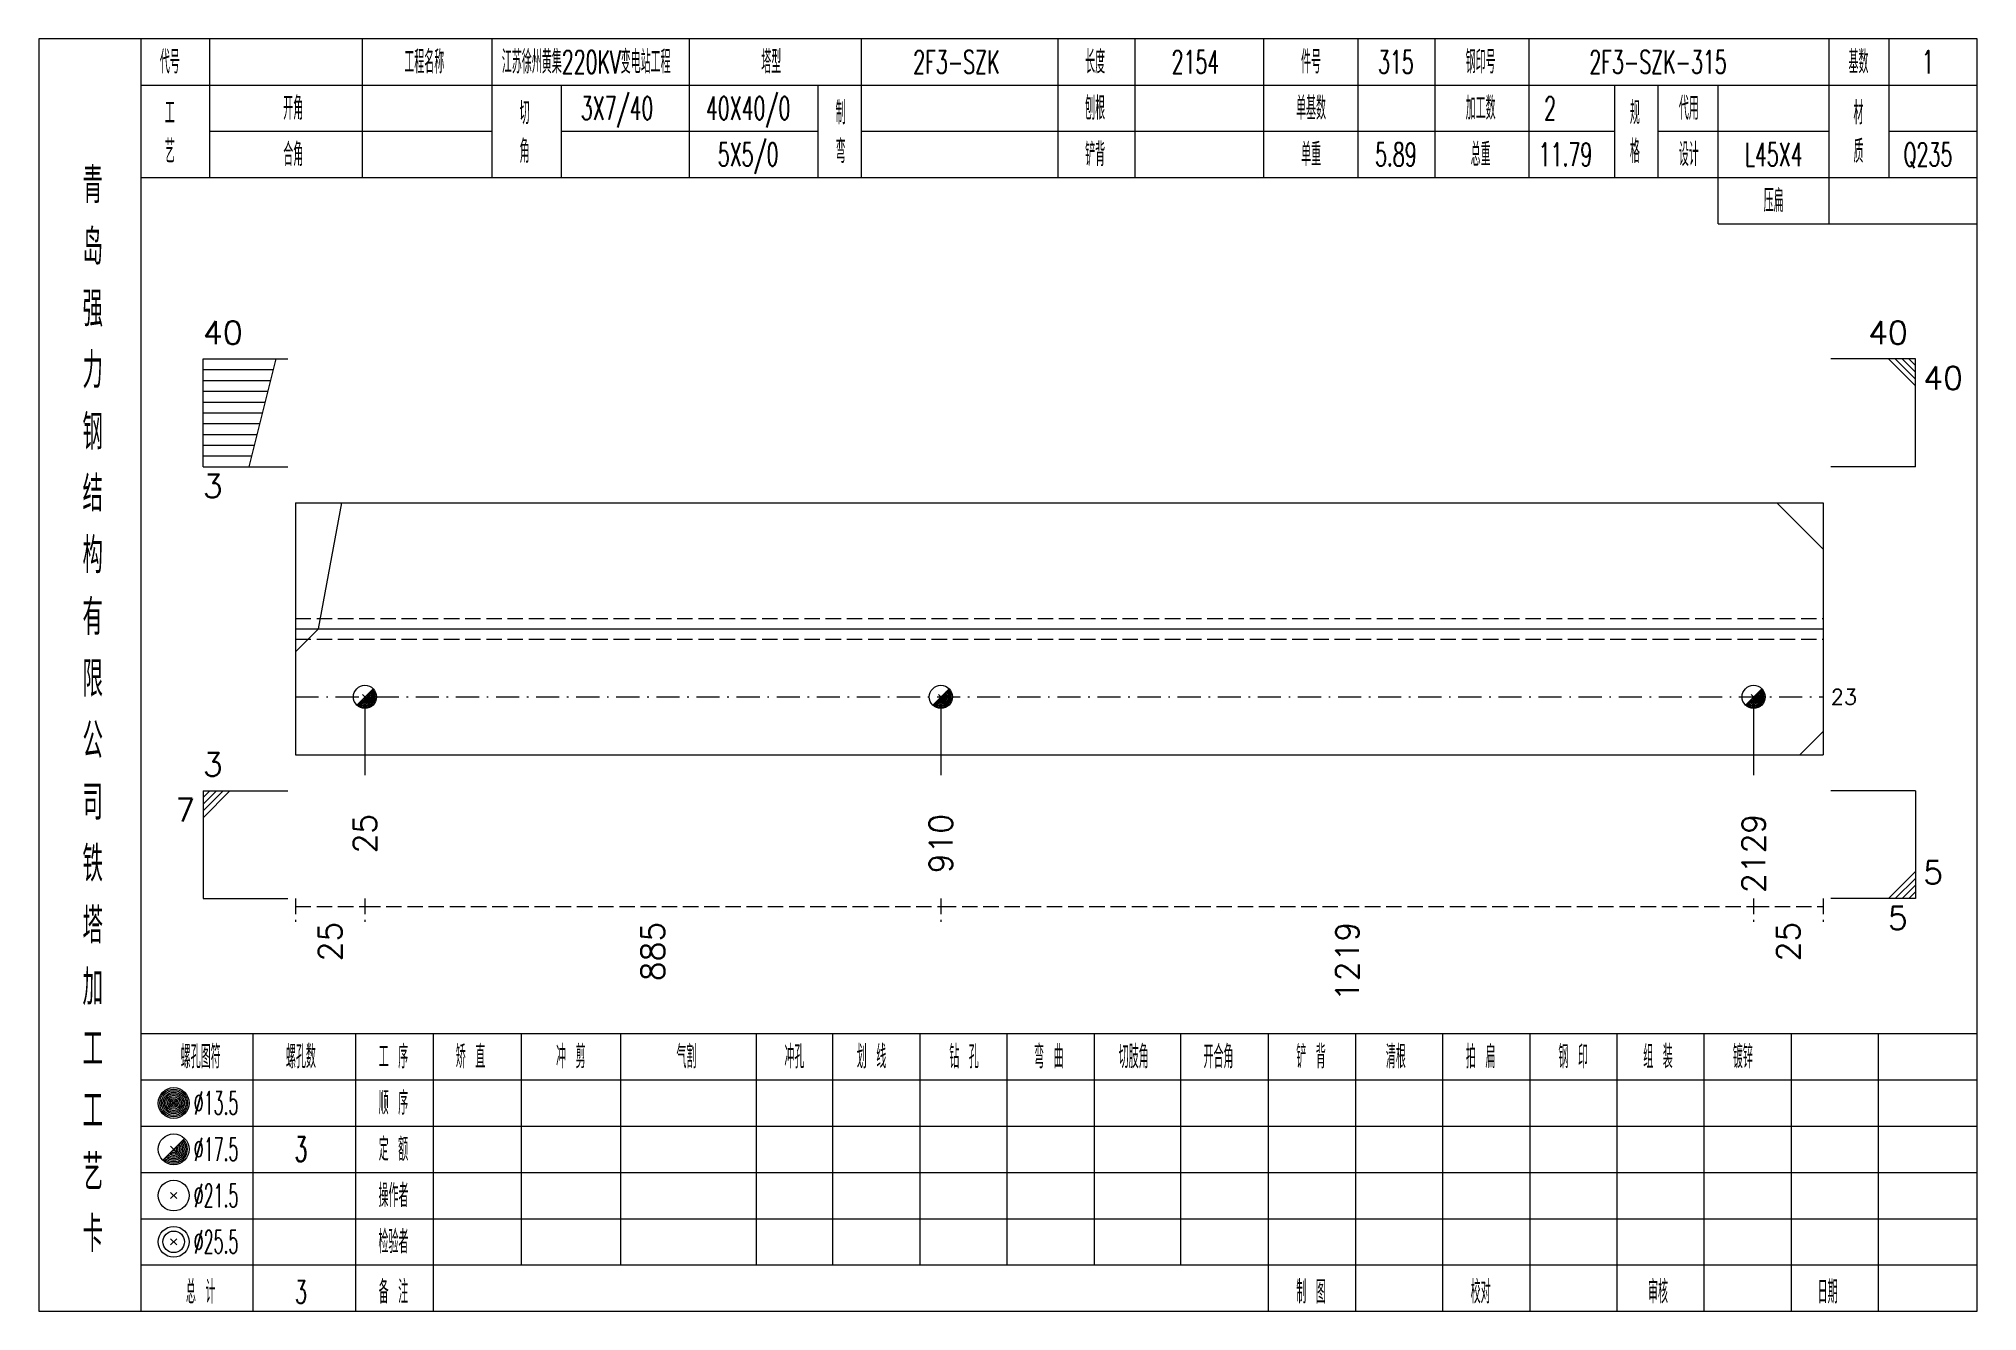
# Model space of a CAD drawing. Extents: x 0 to 4623, y -1159 to 4890.
# Drawn here: x 1245.6 to 1497, y 3150 to 3315 of the extents above; entities that cross this region are included whole.
import ezdxf
from ezdxf.enums import TextEntityAlignment as Align

# ---------------------------------------------------------------- set-up
doc = ezdxf.new("R2010")
doc.units = 0
doc.header["$MEASUREMENT"] = 0
doc.linetypes.add('一点画线', pattern=[5.2, 3, -1, 0.2, -1])
doc.linetypes.add('虚线', pattern=[2.75, 2, -0.75])
doc.layers.get('0').update_dxf_attribs({"linetype": 'CONTINUOUS', "lineweight": 25})
for name, color, linetype, lineweight in [('1', 7, 'CONTINUOUS', 25), ('4', 7, 'CONTINUOUS', 25), ('5', 7, 'CONTINUOUS', 25)]:
    doc.layers.add(name, color=color, linetype=linetype, lineweight=lineweight)
doc.styles.get("Standard").update_dxf_attribs({"font": 'simplex.shx', "width": 0.7, "height": 3, "bigfont": 'gbhzfs.shx'})

msp = doc.modelspace()

# ---------------------------------------------------------------- texts
at = {"color": 7, "linetype": 'Continuous', "lineweight": 13}
for s, p in [('40', (1266.9, 3274.5)), ('3', (1266.9, 3218.5)), ('5', (1490, 3204.5))]:
    msp.add_text(s, height=3, dxfattribs=at).set_placement(p, align=Align.BOTTOM_LEFT)
msp.add_text('40', height=3, dxfattribs=at).set_placement((1488, 3274.5), align=Align.BOTTOM_RIGHT)
for s, p in [('40', (1490, 3272.5)), ('3', (1266.9, 3258.5))]:
    msp.add_text(s, height=3, dxfattribs=at).set_placement(p, align=Align.TOP_LEFT)
msp.add_text('23', height=2, dxfattribs=at).set_placement((1478, 3229.667), align=Align.MIDDLE_LEFT)
for s, p in [('7', (1265.9, 3216.5)), ('5', (1488, 3202.5))]:
    msp.add_text(s, height=3, dxfattribs=at).set_placement(p, align=Align.TOP_RIGHT)
at = {"color": 8, "linetype": 'Continuous', "lineweight": 9}
for s, p in [('25', (1283.4, 3200.5)), ('885', (1325.246, 3200.5)), ('1219', (1415.296, 3200.5)), ('25', (1472.5, 3200.5))]:
    msp.add_text(s, height=3, rotation=90, dxfattribs=at).set_placement(p, align=Align.MIDDLE_RIGHT)
at = {"layer": '1', "color": 7, "linetype": 'Continuous', "lineweight": 13}
for s, p in [('25', (1287.9, 3214.5)), ('910', (1362.591, 3214.5)), ('2129', (1468, 3214.5))]:
    msp.add_text(s, height=3, rotation=90, dxfattribs=at).set_placement(p, align=Align.MIDDLE_RIGHT)
at = {"layer": '4', "color": 1, "linetype": 'Continuous', "lineweight": 13}
for s, height, width, p in [('代号', 3, 0.6, (1262.6, 3312)), ('工程名称', 3, 0.6, (1295.6, 3312)), ('江苏徐州黄集220KV变电站工程', 3, 0.6, (1316.6, 3312)), ('塔型', 3, 0.6, (1340.6, 3312)), ('2F3-SZK', 3, 0.6, (1364.6, 3312)), ('长度', 3, 0.6, (1382.6, 3312)), ('2154', 3, 0.6, (1395.6, 3312)), ('件号', 3, 0.6, (1410.6, 3312)), ('315', 3, 0.6, (1421.6, 3312)), ('钢印号', 3, 0.6, (1432.6, 3312)), ('2F3-SZK-315', 3, 0.6, (1455.6, 3312)), ('基数', 3, 0.6, (1481.6, 3312)), ('1', 3, 0.6, (1490.6, 3312)), ('工', 3, 0.6, (1262.6, 3305.4)), ('开角', 3, 0.6, (1278.6, 3306)), ('切', 3, 0.6, (1308.6, 3305.4)), ('3X7/40', 3, 0.6, (1320.6, 3306)), ('40X40/0', 3, 0.6, (1337.6, 3306)), ('制', 3, 0.6, (1349.6, 3305.4)), ('刨根', 3, 0.6, (1382.6, 3306)), ('单基数', 3, 0.6, (1410.6, 3306)), ('加工数', 3, 0.6, (1432.6, 3306)), ('2', 3, 0.6, (1441.6, 3306)), ('规', 3, 0.6, (1452.6, 3305.4)), ('代用', 3, 0.6, (1459.6, 3306)), ('材', 3, 0.6, (1481.6, 3305.4)), ('艺', 3, 0.6, (1262.6, 3300.4)), ('合角', 3, 0.6, (1278.6, 3300)), ('角', 3, 0.6, (1308.6, 3300.4)), ('5X5/0', 3, 0.6, (1337.6, 3300)), ('弯', 3, 0.6, (1349.6, 3300.4)), ('铲背', 3, 0.6, (1382.6, 3300)), ('单重', 3, 0.6, (1410.6, 3300)), ('5.89', 3, 0.6, (1421.6, 3300)), ('总重', 3, 0.6, (1432.6, 3300)), ('11.79', 3, 0.6, (1443.6, 3300)), ('格', 3, 0.6, (1452.6, 3300.4)), ('设计', 3, 0.6, (1459.6, 3300)), ('L45X4', 3, 0.6, (1470.6, 3300)), ('质', 3, 0.6, (1481.6, 3300.4)), ('Q235', 3, 0.6, (1490.6, 3300)), ('青', 4.6, 0.8, (1252.6, 3296)), ('压扁', 3, 0.6, (1470.6, 3294)), ('岛', 4.6, 0.8, (1252.6, 3288)), ('强', 4.6, 0.8, (1252.6, 3280)), ('力', 4.6, 0.8, (1252.6, 3272)), ('钢', 4.6, 0.8, (1252.6, 3264)), ('结', 4.6, 0.8, (1252.6, 3256)), ('构', 4.6, 0.8, (1252.6, 3248)), ('有', 4.6, 0.8, (1252.6, 3240)), ('限', 4.6, 0.8, (1252.6, 3232)), ('公', 4.6, 0.8, (1252.6, 3224)), ('司', 4.6, 0.8, (1252.6, 3216)), ('铁', 4.6, 0.8, (1252.6, 3208)), ('塔', 4.6, 0.8, (1252.6, 3200)), ('加', 4.6, 0.8, (1252.6, 3192)), ('工', 4.6, 0.8, (1252.6, 3184)), ('螺孔图符', 3, 0.6, (1266.6, 3183)), ('螺孔数', 3, 0.6, (1279.6, 3183)), ('工 序', 3, 0.6, (1291.6, 3183)), ('矫 直', 3, 0.6, (1301.6, 3183)), ('冲 剪', 3, 0.6, (1314.6, 3183)), ('气割', 3, 0.6, (1329.6, 3183)), ('冲孔', 3, 0.6, (1343.6, 3183)), ('划 线', 3, 0.6, (1353.6, 3183)), ('钻 孔', 3, 0.6, (1365.6, 3183)), ('弯 曲', 3, 0.6, (1376.6, 3183)), ('切肢角', 3, 0.6, (1387.6, 3183)), ('开合角', 3, 0.6, (1398.6, 3183)), ('铲 背', 3, 0.6, (1410.6, 3183)), ('清根', 3, 0.6, (1421.6, 3183)), ('拍 扁', 3, 0.6, (1432.6, 3183)), ('钢 印', 3, 0.6, (1444.6, 3183)), ('组 装', 3, 0.6, (1455.6, 3183)), ('镀锌', 3, 0.6, (1466.6, 3183)), ('工', 4.6, 0.8, (1252.6, 3176)), ('%%C13.5', 3, 0.5, (1268.6, 3177)), ('顺 序', 3, 0.6, (1291.6, 3177)), ('定 额', 3, 0.6, (1291.6, 3171)), ('艺', 4.6, 0.8, (1252.6, 3168)), ('%%C17.5', 3, 0.5, (1268.6, 3171)), ('3', 3.2, 0.6, (1279.6, 3171)), ('%%C21.5', 3, 0.5, (1268.6, 3165)), ('操作者', 3, 0.6, (1291.6, 3165)), ('卡', 4.6, 0.8, (1252.6, 3160)), ('%%C25.5', 3, 0.5, (1268.6, 3159)), ('检验者', 3, 0.6, (1291.6, 3159)), ('总 计', 3, 0.6, (1266.6, 3152.5)), ('3', 3, 0.6, (1279.6, 3152.5)), ('备 注', 3, 0.6, (1291.6, 3152.5)), ('制 图', 3, 0.6, (1410.6, 3152.5)), ('校对', 3, 0.6, (1432.6, 3152.5)), ('审核', 3, 0.6, (1455.6, 3152.5)), ('日期', 3, 0.6, (1477.6, 3152.5))]:
    msp.add_text(s, height=height, dxfattribs=dict(at, width=width)).set_placement(p, align=Align.MIDDLE_CENTER)

# ---------------------------------------------------------------- blocks, each defined once
blk = doc.blocks.new('孔17.5')
at = {"layer": '5', "color": 7, "linetype": 'Continuous', "lineweight": 13}
for p, q in [((-0.707, -0.707), (0.707, 0.707)), ((-0.2, 0.2), (0.2, -0.2))]:
    blk.add_line(p, q, dxfattribs=at)
blk.add_circle((0, 0), 1, dxfattribs=at)
for radius in [0.9, 0.8, 0.7, 0.6, 0.5, 0.4, 0.3, 0.2, 0.1]:
    blk.add_arc((0, 0), radius, 225, 45, dxfattribs=at)

# ---------------------------------------------------------------- linework, layer by layer
at = {"color": 7, "linetype": 'Continuous', "lineweight": 13}
for p, q in [((1266.9, 3273.5), (1277.9, 3273.5)), ((1266.9, 3259.5), (1266.9, 3273.5)), ((1272.9, 3259.5), (1276.4, 3273.5)), ((1489, 3273.5), (1478, 3273.5)), ((1485.5, 3273.5), (1489, 3270)), ((1486.375, 3273.5), (1489, 3270.875)), ((1487.25, 3273.5), (1489, 3271.75)), ((1488.125, 3273.5), (1489, 3272.625)), ((1489, 3259.5), (1489, 3273.5)), ((1266.9, 3272.1), (1276.05, 3272.1)), ((1266.9, 3270.7), (1275.7, 3270.7)), ((1266.9, 3269.3), (1275.35, 3269.3)), ((1266.9, 3267.9), (1275, 3267.9)), ((1266.9, 3266.5), (1274.65, 3266.5)), ((1266.9, 3265.1), (1274.3, 3265.1)), ((1266.9, 3263.7), (1273.95, 3263.7)), ((1266.9, 3262.3), (1273.6, 3262.3)), ((1266.9, 3260.9), (1273.25, 3260.9)), ((1266.9, 3259.5), (1277.9, 3259.5)), ((1489, 3259.5), (1478, 3259.5)), ((1281.9, 3238.5), (1284.9, 3254.833)), ((1477, 3248.833), (1471, 3254.833)), ((1278.9, 3235.5), (1281.9, 3238.5)), ((1287.9, 3229.667), (1287.9, 3219.5)), ((1362.591, 3229.667), (1362.591, 3219.5)), ((1468, 3229.667), (1468, 3219.5)), ((1477, 3225.167), (1474, 3222.167)), ((1266.9, 3217.5), (1277.9, 3217.5)), ((1266.9, 3217.5), (1266.9, 3203.5)), ((1267.775, 3217.5), (1266.9, 3216.625)), ((1268.65, 3217.5), (1266.9, 3215.75)), ((1269.525, 3217.5), (1266.9, 3214.875)), ((1270.4, 3217.5), (1266.9, 3214)), ((1489, 3217.5), (1478, 3217.5)), ((1489, 3217.5), (1489, 3203.5)), ((1485.5, 3203.5), (1489, 3207)), ((1486.375, 3203.5), (1489, 3206.125)), ((1266.9, 3203.5), (1277.9, 3203.5)), ((1489, 3203.5), (1478, 3203.5)), ((1487.25, 3203.5), (1489, 3205.25)), ((1488.125, 3203.5), (1489, 3204.375))]:
    msp.add_line(p, q, dxfattribs=at)
at = {"color": 7, "linetype": 'Continuous', "lineweight": 18}
for p, q in [((1278.9, 3254.833), (1278.9, 3222.167)), ((1278.9, 3254.833), (1477, 3254.833)), ((1477, 3254.833), (1477, 3222.167)), ((1278.9, 3238.5), (1477, 3238.5))]:
    msp.add_line(p, q, dxfattribs=at)
at = {"color": 1, "linetype": '虚线', "lineweight": 18}
for p, q in [((1278.9, 3239.833), (1477, 3239.833)), ((1278.9, 3237.167), (1477, 3237.167))]:
    msp.add_line(p, q, dxfattribs=at)
at = {"color": 3, "linetype": '一点画线', "lineweight": 13}
msp.add_line((1278.9, 3229.667), (1477, 3229.667), dxfattribs=at)
at = {"color": 8, "linetype": '虚线', "lineweight": 9}
for p, q in [((1278.9, 3203.5), (1278.9, 3200.5)), ((1287.9, 3203.5), (1287.9, 3200.5)), ((1287.9, 3203.5), (1287.9, 3200.5)), ((1362.591, 3203.5), (1362.591, 3200.5)), ((1362.591, 3203.5), (1362.591, 3200.5)), ((1468, 3203.5), (1468, 3200.5)), ((1468, 3203.5), (1468, 3200.5)), ((1477, 3203.5), (1477, 3200.5)), ((1278.9, 3202.5), (1287.9, 3202.5)), ((1287.9, 3202.5), (1362.591, 3202.5)), ((1362.591, 3202.5), (1468, 3202.5)), ((1468, 3202.5), (1477, 3202.5))]:
    msp.add_line(p, q, dxfattribs=at)
at = {"layer": '1', "color": 7, "linetype": 'Continuous', "lineweight": 18}
msp.add_line((1278.9, 3222.167), (1477, 3222.167), dxfattribs=at)
at = {"layer": '4', "color": 1, "linetype": 'Continuous', "lineweight": 18}
for p, q in [((1258.9, 3150), (1258.9, 3315)), ((1267.8, 3297), (1267.8, 3315)), ((1287.6, 3297), (1287.6, 3315)), ((1304.4, 3297), (1304.4, 3315)), ((1330, 3297), (1330, 3315)), ((1352.3, 3297), (1352.3, 3315)), ((1377.8, 3297), (1377.8, 3315)), ((1387.8, 3297), (1387.8, 3315)), ((1404.5, 3297), (1404.5, 3315)), ((1416.7, 3297), (1416.7, 3315)), ((1426.7, 3297), (1426.7, 3315)), ((1438.9, 3297), (1438.9, 3315)), ((1477.8, 3291), (1477.8, 3315)), ((1485.6, 3297), (1485.6, 3315)), ((1258.9, 3309), (1497, 3309)), ((1313.4, 3297), (1313.4, 3309)), ((1346.7, 3297), (1346.7, 3309)), ((1450, 3297), (1450, 3309)), ((1455.6, 3297), (1455.6, 3309)), ((1463.4, 3291), (1463.4, 3309)), ((1267.8, 3303), (1304.4, 3303)), ((1313.4, 3303), (1346.7, 3303)), ((1352.3, 3303), (1450, 3303)), ((1455.6, 3303), (1477.8, 3303)), ((1485.6, 3303), (1497, 3303)), ((1258.9, 3297), (1497, 3297)), ((1463.4, 3291), (1497, 3291)), ((1258.9, 3186), (1497, 3186)), ((1273.4, 3150), (1273.4, 3186)), ((1286.7, 3150), (1286.7, 3186)), ((1296.8, 3150), (1296.8, 3186)), ((1308.2, 3156), (1308.2, 3186)), ((1321.1, 3156), (1321.1, 3186)), ((1338.7, 3156), (1338.7, 3186)), ((1348.6, 3156), (1348.6, 3186)), ((1359.9, 3156), (1359.9, 3186)), ((1371.2, 3156), (1371.2, 3186)), ((1382.5, 3156), (1382.5, 3186)), ((1393.7, 3156), (1393.7, 3186)), ((1405.1, 3156), (1405.1, 3186)), ((1416.4, 3156), (1416.4, 3186)), ((1427.7, 3156), (1427.7, 3186)), ((1439, 3156), (1439, 3186)), ((1450.3, 3156), (1450.3, 3186)), ((1461.6, 3156), (1461.6, 3186)), ((1472.9, 3156), (1472.9, 3186)), ((1484.2, 3156), (1484.2, 3186)), ((1258.9, 3180), (1497, 3180)), ((1258.9, 3174), (1497, 3174)), ((1258.9, 3168), (1497, 3168)), ((1258.9, 3162), (1497, 3162)), ((1258.9, 3156), (1497, 3156)), ((1405.1, 3150), (1405.1, 3156)), ((1416.4, 3150), (1416.4, 3156)), ((1427.7, 3150), (1427.7, 3156)), ((1439, 3150), (1439, 3156)), ((1450.3, 3150), (1450.3, 3156)), ((1461.6, 3150), (1461.6, 3156)), ((1472.9, 3150), (1472.9, 3156)), ((1484.2, 3150), (1484.2, 3156))]:
    msp.add_line(p, q, dxfattribs=at)
at = {"layer": '4', "color": 7, "linetype": 'Continuous', "lineweight": 13}
for p, q in [((1262.9, 3176.8), (1263.3, 3177.2)), ((1263.3, 3176.8), (1262.9, 3177.2)), ((1261.686, 3169.586), (1264.514, 3172.414)), ((1262.7, 3171.4), (1263.5, 3170.6)), ((1262.7, 3164.6), (1263.5, 3165.4)), ((1262.7, 3165.4), (1263.5, 3164.6)), ((1262.7, 3158.6), (1263.5, 3159.4)), ((1262.7, 3159.4), (1263.5, 3158.6))]:
    msp.add_line(p, q, dxfattribs=at)
at = {"layer": '4', "color": 1, "linetype": 'Continuous', "lineweight": 18}
msp.add_lwpolyline([(1245.6, 3315), (1245.6, 3150), (1497, 3150), (1497, 3315)], close=True, dxfattribs=at)
at = {"layer": '4', "color": 7, "linetype": 'Continuous', "lineweight": 13}
for centre, radius in [((1263.1, 3177), 2), ((1263.1, 3177), 1.8), ((1263.1, 3177), 1.6), ((1263.1, 3177), 1.4), ((1263.1, 3177), 1.2), ((1263.1, 3177), 1), ((1263.1, 3177), 0.8), ((1263.1, 3177), 0.6), ((1263.1, 3177), 0.4), ((1263.1, 3177), 0.2), ((1263.1, 3171), 2), ((1263.1, 3165), 2), ((1263.1, 3159), 2), ((1263.1, 3159), 1.4)]:
    msp.add_circle(centre, radius, dxfattribs=at)
for radius in [1.8, 1.6, 1.4, 1.2, 1, 0.8, 0.6, 0.4, 0.2]:
    msp.add_arc((1263.1, 3171), radius, 225, 45, dxfattribs=at)

# ---------------------------------------------------------------- block references
at = {"layer": '1', "color": 7, "linetype": 'Continuous', "lineweight": 13, "xscale": 1.5, "yscale": 1.5, "zscale": 1.5}
for p in [(1287.9, 3229.667), (1362.591, 3229.667), (1468, 3229.667)]:
    msp.add_blockref('孔17.5', p, dxfattribs=at)

msp.set_redraw_order([(e.dxf.handle, doc.entitydb.next_handle()) for e in msp.query("TEXT MTEXT ATTDEF DIMENSION ARC_DIMENSION")])  # texts and dimensions are drawn at this point

doc.saveas('drawing.dxf')
